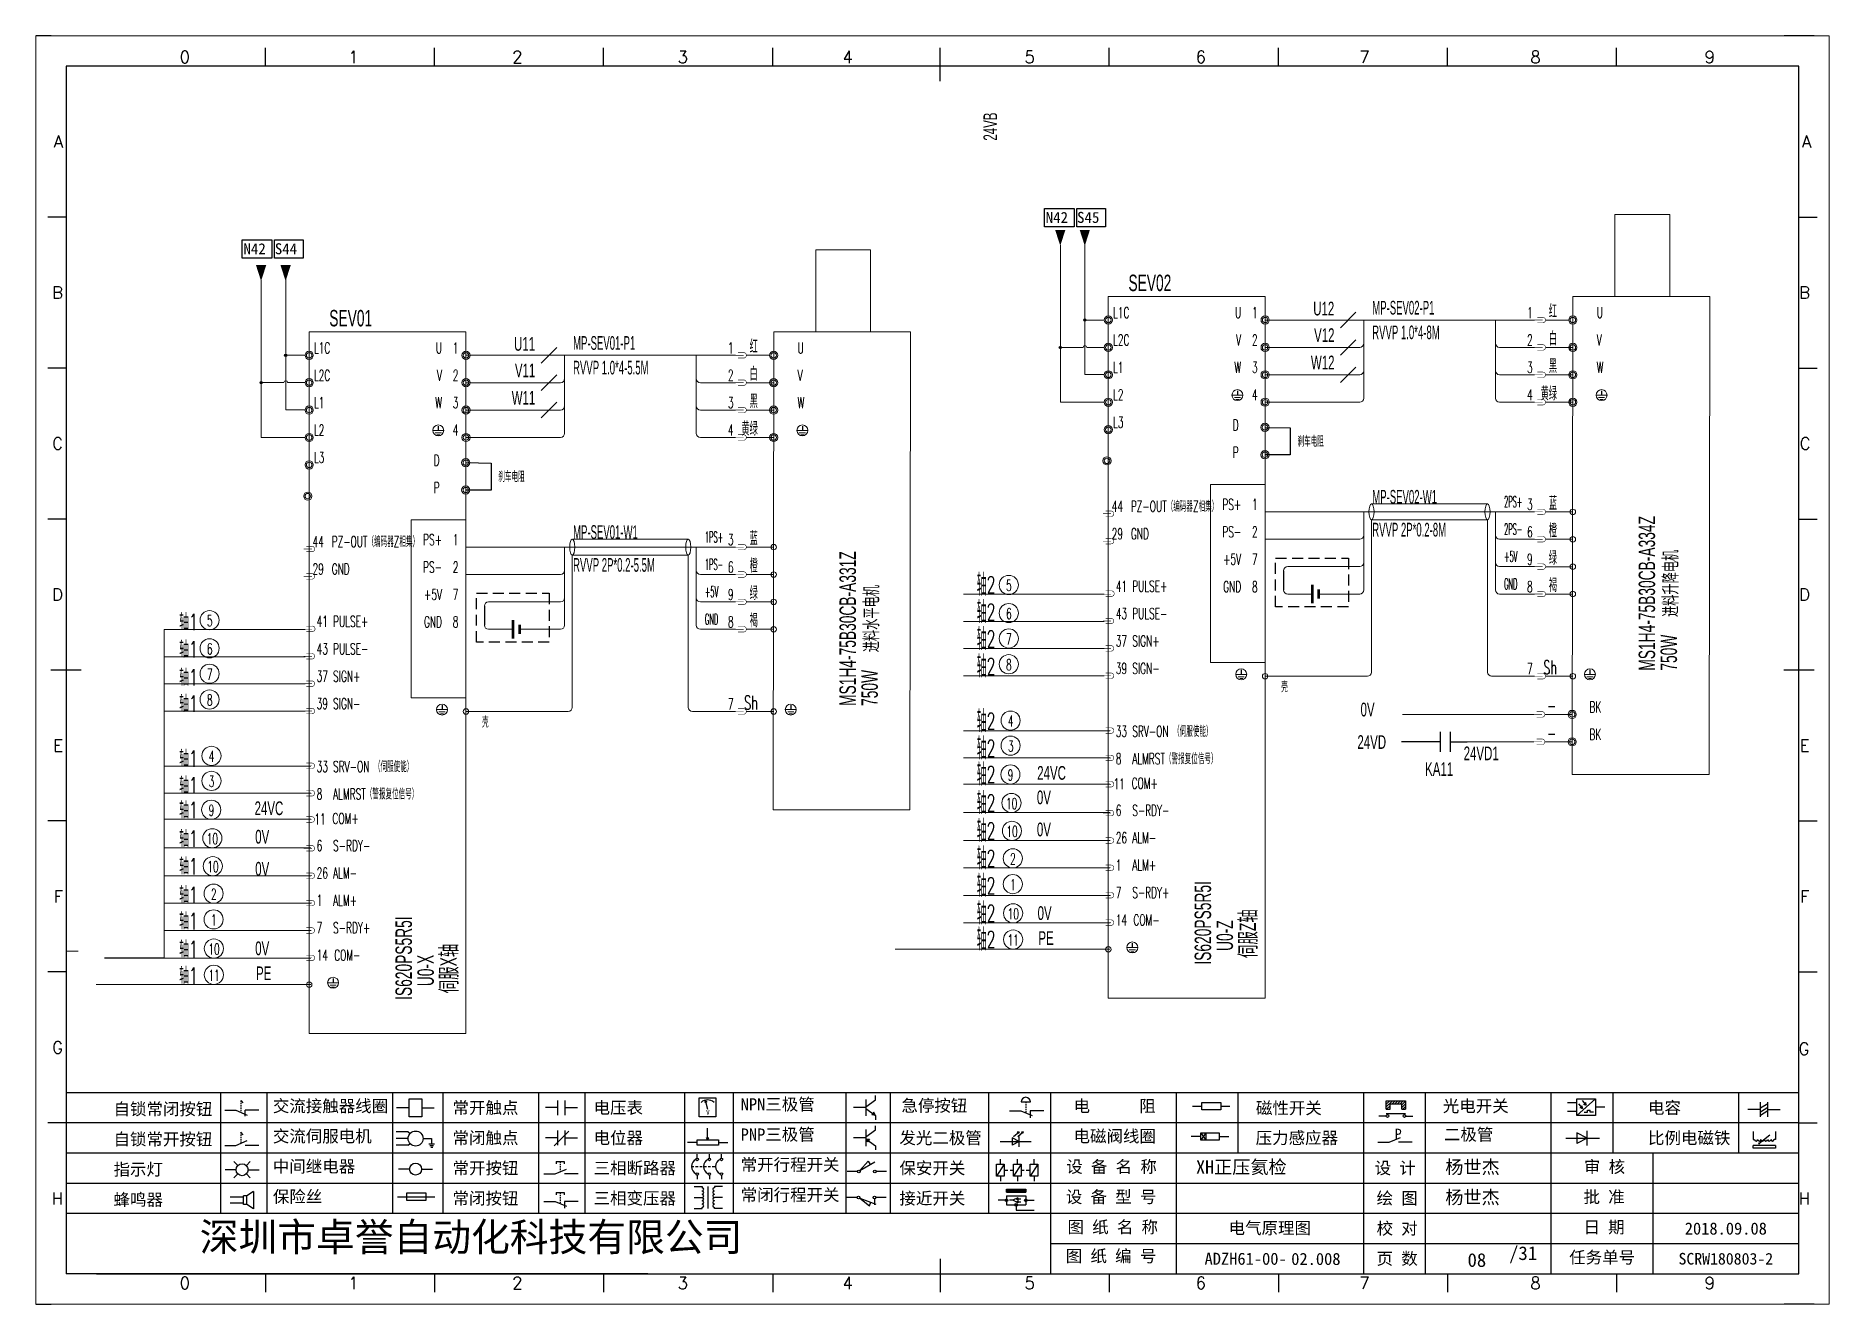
# Model space of a CAD drawing. Header units: millimetres. Extents: x 15130 to 37766, y 5931 to 11073.
# Drawn here: x 37438.9 to 37766.3, y 6262.1 to 6493.6 of the extents above; entities that cross this region are included whole.
import ezdxf
from ezdxf.enums import TextEntityAlignment as Align

# ---------------------------------------------------------------- set-up
doc = ezdxf.new("R2010")
doc.units = ezdxf.units.MM
doc.linetypes.add('DASHED', pattern=[0.75, 0.5, -0.25])
doc.layers.add('1', color=3, linetype='Continuous', lineweight=20)
doc.layers.add('Dimension', color=3, linetype='Continuous', lineweight=13)
for name, color, linetype in [('AE_BOR', 1, 'Continuous'), ('MISC', 2, 'Continuous'), ('SYMS', 7, 'Continuous')]:
    doc.layers.add(name, color=color, linetype=linetype)
doc.styles.get("Standard").update_dxf_attribs({"font": ''})
doc.styles.add('WD', font='romans.shx', dxfattribs={"bigfont": 'gbcbig.shx'})
doc.styles.add('样式 0', font='')
doc.styles.add('样式 8', font='arial.ttf')
doc.styles.add('汉字', font='')
doc.styles.get('Standard').set_extended_font_data('SimSun')
doc.styles.get('样式 0').set_extended_font_data('KaiTi_GB2312')
doc.styles.get('汉字').set_extended_font_data('新宋体')

msp = doc.modelspace()

# ---------------------------------------------------------------- texts
at = {"lineweight": 0, "style": 'WD', "width": 0.6}
for s, p in [('L1C', (37635.548, 6442.123)), ('1', (37711.144, 6442.131)), ('U', (37723.865, 6442.123)), ('L1C', (37489.623, 6435.686)), ('1', (37565.218, 6435.694)), ('U', (37577.94, 6435.686)), ('L2C', (37635.548, 6437.123)), ('2', (37711.144, 6437.131)), ('V', (37723.865, 6437.123)), ('L2C', (37489.623, 6430.686)), ('2', (37565.218, 6430.694)), ('V', (37577.94, 6430.686)), ('L1', (37635.548, 6432.119)), ('3', (37711.144, 6432.127)), ('W', (37723.865, 6432.119)), ('L2', (37635.548, 6427.119)), ('4', (37711.144, 6427.123)), ('L1', (37489.623, 6425.682)), ('3', (37565.218, 6425.69)), ('W', (37577.94, 6425.682)), ('L2', (37489.623, 6420.682)), ('4', (37565.218, 6420.686)), ('L3', (37635.548, 6422.115)), ('刹车电阻', (37669.229, 6418.627)), ('L3', (37489.623, 6415.678)), ('刹车电阻', (37523.303, 6412.19)), ('44', (37635.298, 6406.757)), ('PZ-OUT（编码器Z相集）', (37638.798, 6406.757)), ('3', (37711.144, 6407.111)), ('44', (37489.373, 6400.32)), ('PZ-OUT（编码器Z相集）', (37492.873, 6400.32)), ('3', (37565.218, 6400.674)), ('29', (37635.298, 6401.757)), ('GND', (37638.798, 6401.757)), ('6', (37711.144, 6402.107)), ('9', (37711.144, 6397.107)), ('29', (37489.373, 6395.32)), ('GND', (37492.873, 6395.32)), ('6', (37565.218, 6395.67)), ('9', (37565.218, 6390.67)), ('41', (37636.048, 6392.182)), ('PULSE+', (37639.048, 6392.182)), ('8', (37711.144, 6392.107)), ('43', (37636.048, 6387.182)), ('PULSE-', (37639.048, 6387.182)), ('41', (37490.123, 6385.745)), ('PULSE+', (37493.123, 6385.745)), ('8', (37565.218, 6385.67)), ('43', (37490.123, 6380.745)), ('PULSE-', (37493.123, 6380.745)), ('37', (37636.048, 6382.182)), ('SIGN+', (37639.048, 6382.182)), ('39', (37636.048, 6377.182)), ('SIGN-', (37639.048, 6377.182)), ('7', (37711.144, 6377.107)), ('37', (37490.123, 6375.745)), ('SIGN+', (37493.123, 6375.745)), ('39', (37490.123, 6370.745)), ('SIGN-', (37493.123, 6370.745)), ('7', (37565.218, 6370.67)), ('BK', (37722.513, 6370.123)), ('33', (37636.048, 6365.694)), ('SRV-ON （伺服使能）', (37639.048, 6365.694)), ('BK', (37722.513, 6365.119)), ('8', (37636.048, 6360.69)), ('ALMRST（警报复位信号） ', (37639.048, 6360.69)), ('33', (37490.123, 6359.257)), ('SRV-ON （伺服使能）', (37493.123, 6359.257)), ('8', (37490.123, 6354.253)), ('ALMRST（警报复位信号） ', (37493.123, 6354.253)), ('11', (37635.642, 6356.106)), ('COM+', (37638.937, 6356.215)), ('6', (37636.048, 6351.259)), ('S-RDY-', (37639.048, 6351.259)), ('11', (37489.717, 6349.669)), ('COM+', (37493.012, 6349.779)), ('6', (37490.123, 6344.822)), ('S-RDY-', (37493.123, 6344.822)), ('26', (37636.048, 6346.255)), ('ALM- ', (37639.048, 6346.255)), ('1', (37636.048, 6341.267)), ('ALM+', (37639.048, 6341.267)), ('26', (37490.123, 6339.818)), ('ALM- ', (37493.123, 6339.818)), ('1', (37490.123, 6334.83)), ('ALM+', (37493.123, 6334.83)), ('7', (37636.048, 6336.263)), ('S-RDY+', (37639.048, 6336.263)), ('14', (37636.048, 6331.263)), ('COM-', (37639.26, 6331.263)), ('7', (37490.123, 6329.826)), ('S-RDY+', (37493.123, 6329.826)), ('14', (37490.123, 6324.826)), ('COM-', (37493.335, 6324.826))]:
    msp.add_text(s, height=2, dxfattribs=at).set_placement(p)
for s, height, p in [('U', 2, (37658.94, 6442.123)), ('1', 2, (37661.94, 6442.131)), ('红', 2.5, (37716.609, 6442.123)), ('U', 2, (37513.015, 6435.686)), ('1', 2, (37516.015, 6435.694)), ('红', 2.5, (37570.684, 6435.686)), ('V', 2, (37658.94, 6437.123)), ('2', 2, (37661.94, 6437.131)), ('白', 2.5, (37716.609, 6437.123)), ('黑', 2.5, (37716.609, 6432.119)), ('V', 2, (37513.015, 6430.686)), ('2', 2, (37516.015, 6430.694)), ('白', 2.5, (37570.684, 6430.686)), ('W', 2, (37658.94, 6432.123)), ('3', 2, (37661.94, 6432.127)), ('黑', 2.5, (37570.684, 6425.682)), ('4', 2, (37661.94, 6427.123)), ('黄绿', 2.5, (37716.609, 6427.119)), ('W', 2, (37513.015, 6425.686)), ('3', 2, (37516.015, 6425.69)), ('4', 2, (37516.015, 6420.686)), ('黄绿', 2.5, (37570.684, 6420.682)), ('D', 2, (37658.499, 6421.616)), ('P', 2, (37658.499, 6416.616)), ('D', 2, (37512.574, 6415.179)), ('P', 2, (37512.574, 6410.179)), ('Sh', 2.5, (37716.609, 6377.103)), ('Sh', 2.5, (37570.684, 6370.666)), ('-', 2.5, (37716.492, 6370.123)), ('-', 2.5, (37716.492, 6365.123))]:
    msp.add_text(s, height=height, dxfattribs=at).set_placement(p, align=Align.RIGHT)
at = {"color": 6, "lineweight": 0, "style": 'WD', "width": 0.6}
for s, height, p in [('PS+', 2, (37658.94, 6407.107)), ('1', 2, (37661.94, 6407.107)), ('蓝', 2.5, (37716.609, 6407.103)), ('橙', 2.5, (37716.609, 6402.103)), ('PS+', 2, (37513.015, 6400.67)), ('1', 2, (37516.015, 6400.67)), ('蓝', 2.5, (37570.684, 6400.666)), ('PS-', 2, (37658.94, 6402.107)), ('2', 2, (37661.94, 6402.107)), ('橙', 2.5, (37570.684, 6395.666)), ('+5V', 2, (37658.94, 6397.107)), ('7', 2, (37661.94, 6397.107)), ('绿', 2.5, (37716.609, 6397.103)), ('PS-', 2, (37513.015, 6395.67)), ('2', 2, (37516.015, 6395.67)), ('+5V', 2, (37513.015, 6390.67)), ('7', 2, (37516.015, 6390.67)), ('绿', 2.5, (37570.684, 6390.666)), ('GND', 2, (37658.94, 6392.103)), ('8', 2, (37661.94, 6392.103)), ('褐', 2.5, (37716.609, 6392.103)), ('褐', 2.5, (37570.684, 6385.666)), ('GND', 2, (37513.015, 6385.666)), ('8', 2, (37516.015, 6385.666)), ('壳', 2, (37667.443, 6373.821)), ('壳', 2, (37521.518, 6367.384))]:
    msp.add_text(s, height=height, dxfattribs=at).set_placement(p, align=Align.RIGHT)
at = {"color": 6, "lineweight": 0, "style": 'WD', "width": 0.4}
for s, p in [('2PS+', (37706.942, 6407.603)), ('1PS+', (37561.016, 6401.166)), ('2PS-', (37706.942, 6402.603)), ('+5V', (37706.942, 6397.603)), ('1PS-', (37561.016, 6396.166)), ('+5V', (37561.016, 6391.166)), ('GND', (37706.942, 6392.603)), ('GND', (37561.016, 6386.166))]:
    msp.add_text(s, height=2, dxfattribs=at).set_placement(p)
at = {"lineweight": 0, "style": 'WD', "width": 0.6}
for s, height, p in [('轴', 4, (37611.546, 6393.651)), ('2', 3, (37613.269, 6393.482)), ('5', 2, (37616.526, 6393.317)), ('轴1', 3, (37466.704, 6386.823)), ('轴', 4, (37611.546, 6388.66)), ('2', 3, (37613.269, 6388.49)), ('6', 2, (37616.526, 6388.183)), ('5', 2, (37470.601, 6386.88)), ('轴', 4, (37611.546, 6383.743)), ('轴1', 3, (37466.704, 6381.811)), ('6', 2, (37470.601, 6381.746)), ('2', 3, (37613.269, 6383.573)), ('7', 2, (37616.526, 6383.545)), ('轴', 4, (37611.546, 6378.746)), ('2', 3, (37613.269, 6378.576)), ('8', 2, (37616.526, 6378.839)), ('轴1', 3, (37466.704, 6376.688)), ('7', 2, (37470.601, 6377.109)), ('轴1', 3, (37466.704, 6371.899)), ('8', 2, (37470.601, 6372.402)), ('轴', 4, (37611.546, 6368.726)), ('2', 3, (37613.269, 6368.556)), ('4', 2, (37616.861, 6368.552)), ('轴', 4, (37611.546, 6363.784)), ('轴1', 3, (37466.704, 6361.875)), ('4', 2, (37470.935, 6362.115)), ('2', 3, (37613.269, 6363.615)), ('3', 2, (37616.861, 6363.983)), ('轴', 4, (37611.546, 6359.005)), ('2', 3, (37613.269, 6358.835)), ('9', 2, (37616.825, 6358.717)), ('轴1', 3, (37466.704, 6356.975)), ('3', 2, (37470.935, 6357.546)), ('轴', 4, (37611.546, 6353.798)), ('轴1', 3, (37466.704, 6352.467)), ('9', 2, (37470.9, 6352.28)), ('2', 3, (37613.269, 6353.629)), ('10', 2, (37617.022, 6353.51)), ('轴', 4, (37611.546, 6348.702)), ('2', 3, (37613.269, 6348.532)), ('10', 2, (37617.107, 6348.414)), ('轴1', 3, (37466.704, 6347.232)), ('10', 2, (37471.097, 6347.074)), ('轴', 4, (37611.546, 6343.688)), ('轴1', 3, (37466.704, 6342.221)), ('10', 2, (37471.182, 6341.977)), ('2', 3, (37613.269, 6343.518)), ('2', 2, (37617.26, 6343.402)), ('轴', 4, (37611.546, 6338.68)), ('2', 3, (37613.269, 6338.511)), ('1', 2, (37617.26, 6338.696)), ('轴1', 3, (37466.704, 6336.986)), ('2', 2, (37471.335, 6336.965)), ('轴1', 3, (37466.704, 6332.197)), ('1', 2, (37471.335, 6332.259)), ('轴', 4, (37611.546, 6333.661)), ('2', 3, (37613.269, 6333.492)), ('10', 2, (37617.315, 6333.373)), ('轴', 4, (37611.546, 6328.873)), ('2', 3, (37613.269, 6328.704)), ('11', 2, (37617.315, 6328.585)), ('轴1', 3, (37466.704, 6327.074)), ('10', 2, (37471.39, 6326.936)), ('轴1', 3, (37466.704, 6322.246)), ('11', 2, (37471.39, 6322.149))]:
    msp.add_text(s, height=height, dxfattribs=at).set_placement(p, align=Align.MIDDLE)
at = {"color": 0, "lineweight": -2, "char_height": 2.205}
for s, insert, width, attachment_point in [('电气原理图', (37664.161, 6275.905), 34.2306, 5), ('02.008', (37668.076, 6271.479), 5.72397, 1)]:
    msp.add_mtext(s, dxfattribs=dict(at, insert=insert, width=width, attachment_point=attachment_point))
at = {"color": 0, "linetype": 'ByBlock', "lineweight": -2, "insert": (37701.976, 6270.155), "char_height": 2.5, "width": 5.1278, "attachment_point": 5}
msp.add_mtext('08', dxfattribs=at)
at = {"layer": 'Dimension', "lineweight": 0, "style": '样式 8', "width": 0.6}
for s, height, p in [('24VB', 2.5, (37614.373, 6474.525)), ('750W', 3, (37738.514, 6377.764)), ('750W', 3, (37592.589, 6371.327)), ('伺服Z轴', 3, (37661.639, 6325.309)), ('U0-Z', 3, (37657.442, 6326.602)), ('伺服X轴', 3, (37515.714, 6318.873)), ('U0-X', 3, (37511.517, 6320.165))]:
    msp.add_text(s, height=height, rotation=90, dxfattribs=at).set_placement(p)
for s, height, p in [('SEV02', 3, (37638.354, 6447.056)), ('SEV01', 3, (37492.429, 6440.619)), ('24VD', 2.5, (37680.163, 6363.482)), ('24VD1', 2.5, (37699.562, 6361.417)), ('24VC', 2.5, (37621.696, 6357.85)), ('KA11', 2.5, (37692.525, 6358.558)), ('0V', 2.5, (37621.641, 6353.379)), ('24VC', 2.5, (37478.791, 6351.396)), ('0V', 2.5, (37621.641, 6347.523)), ('0V', 2.5, (37478.906, 6346.199)), ('0V', 2.5, (37478.906, 6340.343)), ('0V', 2.5, (37621.766, 6332.258)), ('PE', 2.5, (37621.909, 6327.698)), ('0V', 2.5, (37478.906, 6325.824)), ('PE', 2.5, (37479.049, 6321.265))]:
    msp.add_text(s, height=height, dxfattribs=at).set_placement(p)
for s, p in [('U12', (37675.936, 6442.612)), ('U11', (37530.011, 6436.175)), ('V12', (37675.978, 6437.773)), ('W12', (37675.978, 6432.773)), ('V11', (37530.052, 6431.336)), ('W11', (37530.052, 6426.336))]:
    msp.add_text(s, height=2.5, dxfattribs=at).set_placement(p, align=Align.RIGHT)
at = {"layer": 'Dimension', "color": 3, "lineweight": 0, "style": '样式 8'}
for s, width, p in [('MP-SEV02-P1', 0.5, (37682.868, 6442.773)), ('MP-SEV01-P1', 0.5, (37536.943, 6436.336)), ('MP-SEV02-W1', 0.5, (37682.868, 6408.257)), ('MP-SEV01-W1', 0.5, (37536.943, 6401.82)), ('0V', 0.6, (37680.736, 6369.418))]:
    msp.add_text(s, height=2.5, dxfattribs=dict(at, width=width)).set_placement(p)
at = {"layer": 'Dimension', "color": 1, "lineweight": 0, "style": '样式 8', "width": 0.5}
for s, p in [('RVVP 1.0*4-8M', (37682.868, 6440.773)), ('RVVP 1.0*4-5.5M', (37536.943, 6434.336)), ('RVVP 2P*0.2-8M', (37682.868, 6404.757)), ('RVVP 2P*0.2-5.5M', (37536.943, 6398.32))]:
    msp.add_text(s, height=2.5, dxfattribs=at).set_placement(p, align=Align.TOP_LEFT)
at = {"layer": 'Dimension', "color": 6, "lineweight": 0, "style": '样式 8', "width": 0.6}
for s, p in [('MS1H4-75B30CB-A334Z', (37734.514, 6377.764)), ('MS1H4-75B30CB-A331Z', (37588.589, 6371.327)), ('IS620PS5R5I', (37653.442, 6324.102)), ('IS620PS5R5I', (37507.517, 6317.665))]:
    msp.add_text(s, height=3, rotation=90, dxfattribs=at).set_placement(p)
at = {"layer": 'Dimension', "color": 3, "lineweight": 0, "style": '样式 8', "width": 0.6}
for s, p in [('进料升降电机', (37738.549, 6387.564)), ('进料水平电机', (37592.624, 6381.127))]:
    msp.add_text(s, height=2.5, rotation=90, dxfattribs=at).set_placement(p)
at = {"layer": 'MISC', "color": 3, "char_height": 2, "width": 5.01683, "attachment_point": 1, "style": '样式 0'}
for s, insert in [('N42', (37623.244, 6461.511)), ('S45', (37628.969, 6461.511)), ('N42', (37476.759, 6455.787)), ('S44', (37482.484, 6455.787))]:
    msp.add_mtext(s, dxfattribs=dict(at, insert=insert))

# ---------------------------------------------------------------- blocks, each defined once
blk = doc.blocks.new('磁性开关')
at = {"linetype": 'ByBlock'}
h = blk.add_hatch(dxfattribs=at)
h.set_pattern_fill('ANSI31', color=256, scale=0.1, style=0)
h.paths.add_polyline_path([(-1910.88, -776.69), (-1910.88, -775.29), (-1907.69, -775.29), (-1907.69, -776.69), (-1908.31, -776.69), (-1908.31, -775.79), (-1910.25, -775.79), (-1910.25, -776.69)])
for p, q in [((-1910.91, -777.81), (-1912.09, -777.81)), ((-1910.88, -776.69), (-1910.88, -775.29)), ((-1910.88, -775.29), (-1907.69, -775.29)), ((-1910.88, -776.69), (-1910.25, -776.69)), ((-1910.88, -777.39), (-1907.69, -777.39)), ((-1910.25, -776.69), (-1910.25, -775.79)), ((-1910.25, -775.79), (-1908.31, -775.79)), ((-1908.31, -776.69), (-1908.31, -775.79)), ((-1908.31, -776.69), (-1907.69, -776.69)), ((-1907.69, -775.29), (-1907.69, -776.69)), ((-1907.66, -777.81), (-1906.48, -777.81))]:
    blk.add_line(p, q, dxfattribs=at)
for centre in [(-1910.68, -777.81), (-1907.88, -777.81)]:
    blk.add_circle(centre, 0.225, dxfattribs=at)
blk = doc.blocks.new('*U8')
at = {"linetype": 'ByBlock'}
for p, q in [((-1909.23, -780.45), (-1909.23, -780.67)), ((-1909.23, -780.45), (-1908.92, -780.84)), ((-1909.23, -780.84), (-1909.23, -781.05)), ((-1911.92, -782.07), (-1910.06, -782.07)), ((-1910.06, -782.07), (-1908.18, -782.88)), ((-1909.23, -781.23), (-1909.23, -781.44)), ((-1909.23, -781.61), (-1909.23, -781.83)), ((-1909.23, -782), (-1909.23, -782.21)), ((-1909.23, -782.38), (-1909.23, -782.43)), ((-1908.52, -783.07), (-1908.52, -782.07)), ((-1906.25, -782.07), (-1908.52, -782.07))]:
    blk.add_line(p, q, dxfattribs=at)
blk = doc.blocks.new('*U11')
at = {"linetype": 'ByBlock'}
for p, q in [((-1911.92, -792.89), (-1910.06, -792.89)), ((-1910.06, -792.89), (-1908.18, -792.08)), ((-1908.88, -791.17), (-1909.23, -790.71)), ((-1909.23, -790.71), (-1909.23, -790.92)), ((-1909.23, -791.09), (-1909.23, -791.31)), ((-1909.23, -791.48), (-1909.23, -791.69)), ((-1909.23, -791.86), (-1909.23, -792.08)), ((-1909.23, -792.25), (-1909.23, -792.47)), ((-1906.25, -792.89), (-1908.52, -792.89))]:
    blk.add_line(p, q, dxfattribs=at)
blk = doc.blocks.new('蜂鸣器')
at = {"linetype": 'ByBlock'}
for p, q in [((-1907.17, -795.53), (-1908.25, -796.26)), ((-1907.17, -795.53), (-1907.17, -798.41)), ((-1908.8, -796.48), (-1911.01, -796.48)), ((-1908.8, -797.46), (-1911.01, -797.46)), ((-1908.25, -796.26), (-1908.8, -796.26)), ((-1908.8, -797.68), (-1908.8, -796.26)), ((-1908.25, -797.68), (-1908.8, -797.68)), ((-1908.25, -797.68), (-1908.25, -796.26)), ((-1907.17, -798.41), (-1908.25, -797.68))]:
    blk.add_line(p, q, dxfattribs=at)
blk = doc.blocks.new('指示灯')
at = {"linetype": 'ByBlock'}
for p, q in [((-1854.25, -776.92), (-1856.06, -776.92)), ((-1854.62, -775.59), (-1853.97, -776.23)), ((-1854.62, -778.25), (-1853.97, -777.61)), ((-1851.9, -775.59), (-1852.54, -776.23)), ((-1851.9, -778.25), (-1852.54, -777.61)), ((-1852.26, -776.92), (-1850.45, -776.92))]:
    blk.add_line(p, q, dxfattribs=at)
blk.add_circle((-1853.26, -776.92), 0.992, dxfattribs=at)
blk = doc.blocks.new('光电开关')
at = {"linetype": 'ByBlock'}
h = blk.add_hatch(dxfattribs=at)
h.set_pattern_fill('ANSI31', color=256, scale=0.01, style=0)
h.set_pattern_definition([(45, (0.172267, 0), (-0.0224506403, 0.0224506403), [])])
h.paths.add_polyline_path([(-1882.44, -776.34), (-1882.5, -775.91), (-1882.68, -776.07)])
h.paths.add_polyline_path([(-1882.86, -776.23), (-1882.44, -776.34), (-1882.68, -776.07)])
h.paths.add_polyline_path([(-1883.05, -776.88), (-1883.11, -776.45), (-1883.29, -776.61)])
h.paths.add_polyline_path([(-1883.47, -776.77), (-1883.05, -776.88), (-1883.29, -776.61)])
for p, q in [((-1884.01, -775.96), (-1885.56, -775.96)), ((-1884.01, -777.39), (-1885.56, -777.39)), ((-1880.91, -775.3), (-1884.01, -778.05)), ((-1883.75, -776.09), (-1883.05, -776.88)), ((-1883.11, -776.45), (-1883.47, -776.77)), ((-1883.05, -776.88), (-1883.47, -776.77)), ((-1883.14, -775.55), (-1882.44, -776.34)), ((-1883.05, -776.88), (-1883.11, -776.45)), ((-1882.5, -775.91), (-1882.86, -776.23)), ((-1882.44, -776.34), (-1882.86, -776.23)), ((-1882.78, -777.47), (-1882.23, -777.47)), ((-1882.44, -776.34), (-1882.5, -775.91)), ((-1882.23, -777.47), (-1882.23, -777.14)), ((-1882.23, -777.14), (-1881.78, -777.14)), ((-1881.78, -777.47), (-1881.78, -777.14)), ((-1881.23, -777.47), (-1881.78, -777.47)), ((-1879.37, -776.67), (-1880.91, -776.67))]:
    blk.add_line(p, q, dxfattribs=at)
blk.add_lwpolyline([(-1884.01, -775.3), (-1880.91, -775.3), (-1880.91, -778.05), (-1884.01, -778.05)], close=True, dxfattribs=at)
blk = doc.blocks.new('交流接触器线圈')
at = {"linetype": 'ByBlock'}
for p, q in [((-1880.82, -781.77), (-1882.87, -781.77)), ((-1878.72, -781.77), (-1876.67, -781.77))]:
    blk.add_line(p, q, dxfattribs=at)
blk.add_lwpolyline([(-1880.82, -780.28), (-1878.72, -780.28), (-1878.72, -783.26), (-1880.82, -783.26)], close=True, dxfattribs=at)
blk = doc.blocks.new('交流伺服电机')
at = {"linetype": 'ByBlock'}
for p, q in [((-1880.97, -785.75), (-1882.94, -785.75)), ((-1880.97, -786.85), (-1882.94, -786.85)), ((-1880.97, -785.75), (-1880.65, -786.03)), ((-1878.49, -786.85), (-1877.07, -786.85)), ((-1877.07, -786.85), (-1877.07, -787.72)), ((-1880.97, -787.94), (-1882.94, -787.94)), ((-1880.97, -787.94), (-1880.65, -787.67)), ((-1877.54, -787.72), (-1876.59, -787.72)), ((-1877.38, -788.01), (-1876.75, -788.01)), ((-1877.23, -788.29), (-1876.9, -788.29))]:
    blk.add_line(p, q, dxfattribs=at)
blk.add_circle((-1879.73, -786.85), 1.24, dxfattribs=at)
blk = doc.blocks.new('中间继电器')
at = {"linetype": 'ByBlock'}
for p, q in [((-1880.72, -791.92), (-1882.54, -791.92)), ((-1878.74, -791.92), (-1876.92, -791.92))]:
    blk.add_line(p, q, dxfattribs=at)
blk.add_circle((-1879.73, -791.92), 0.992, dxfattribs=at)
blk = doc.blocks.new('保险丝')
at = {"linetype": 'ByBlock'}
blk.add_line((-1882.72, -796.49), (-1876.55, -796.49), dxfattribs=at)
blk.add_lwpolyline([(-1881.2, -795.86), (-1878.06, -795.86), (-1878.06, -797.12), (-1881.2, -797.12)], close=True, dxfattribs=at)
blk = doc.blocks.new('常开按钮')
at = {"linetype": 'ByBlock'}
for p, q in [((-1910.06, -787.73), (-1908.18, -786.93)), ((-1909.9, -785.68), (-1908.56, -785.68)), ((-1909.9, -785.68), (-1909.9, -786.07)), ((-1909.23, -785.68), (-1909.23, -785.89)), ((-1909.23, -786.06), (-1909.23, -786.28)), ((-1909.23, -786.45), (-1909.23, -786.67)), ((-1909.23, -786.84), (-1909.23, -787.05)), ((-1908.56, -785.68), (-1908.56, -786.07)), ((-1911.92, -787.73), (-1910.06, -787.73)), ((-1909.23, -787.22), (-1909.23, -787.38)), ((-1906.25, -787.73), (-1908.52, -787.73))]:
    blk.add_line(p, q, dxfattribs=at)
blk = doc.blocks.new('常开触点')
at = {"linetype": 'ByBlock'}
for p, q in [((-1853.82, -782.99), (-1853.82, -780.56)), ((-1852.6, -782.99), (-1852.6, -780.56)), ((-1853.82, -781.77), (-1855.88, -781.77)), ((-1852.6, -781.77), (-1850.55, -781.77))]:
    blk.add_line(p, q, dxfattribs=at)
blk = doc.blocks.new('常闭触点')
at = {"linetype": 'ByBlock'}
for p, q in [((-1853.82, -786.77), (-1855.88, -786.77)), ((-1852.01, -785.66), (-1854.43, -788.1)), ((-1853.82, -787.99), (-1853.82, -785.56)), ((-1852.6, -787.99), (-1852.6, -785.56)), ((-1852.6, -786.77), (-1850.55, -786.77))]:
    blk.add_line(p, q, dxfattribs=at)
blk = doc.blocks.new('常闭按钮')
at = {"linetype": 'ByBlock'}
for p, q in [((-1856.13, -792.28), (-1854.28, -792.28)), ((-1854.28, -792.28), (-1852.4, -793.09)), ((-1854.11, -790.83), (-1852.77, -790.83)), ((-1854.11, -790.83), (-1854.11, -791.22)), ((-1853.44, -790.83), (-1853.44, -791.04)), ((-1853.44, -791.21), (-1853.44, -791.43)), ((-1853.44, -791.6), (-1853.44, -791.82)), ((-1853.44, -791.99), (-1853.44, -792.2)), ((-1853.44, -792.37), (-1853.44, -792.53)), ((-1852.77, -790.83), (-1852.77, -791.22)), ((-1850.47, -792.28), (-1852.73, -792.28)), ((-1852.73, -792.28), (-1852.73, -793.43))]:
    blk.add_line(p, q, dxfattribs=at)
blk = doc.blocks.new('电磁阀线圈')
at = {"linetype": 'ByBlock'}
for p, q in [((-1854.61, -795.92), (-1853.75, -797.16)), ((-1853.75, -795.92), (-1854.61, -797.16)), ((-1853.75, -795.92), (-1853.75, -797.16)), ((-1854.61, -796.54), (-1856.17, -796.54)), ((-1851.53, -796.54), (-1849.97, -796.54))]:
    blk.add_line(p, q, dxfattribs=at)
blk.add_lwpolyline([(-1854.61, -795.92), (-1851.53, -795.92), (-1851.53, -797.16), (-1854.61, -797.16)], close=True, dxfattribs=at)
blk = doc.blocks.new('电压表')
at = {"linetype": 'ByBlock'}
for p, q in [((-1814.84, -780.75), (-1814.91, -781.13)), ((-1814.6, -781.05), (-1814.91, -781.13)), ((-1814.84, -780.75), (-1814.46, -782.26)), ((-1814.84, -780.75), (-1814.6, -781.05))]:
    blk.add_line(p, q, dxfattribs=at)
blk.add_lwpolyline([(-1815.84, -780.34), (-1813.07, -780.34), (-1813.07, -783.49), (-1815.84, -783.49)], close=True, dxfattribs=at)
blk.add_arc((-1814.46, -782.26), 1.56, 46.8313, 133.1687, dxfattribs=at)
at = {"linetype": 'ByBlock', "insert": (-1814.7, -782.39), "char_height": 0.75, "width": 0.6768, "attachment_point": 1}
blk.add_mtext('V', dxfattribs=at)
blk = doc.blocks.new('电位器')
at = {"linetype": 'ByBlock'}
for p, q in [((-1814.45, -787.3), (-1814.62, -786.96)), ((-1814.62, -786.96), (-1814.27, -786.96)), ((-1814.45, -787.3), (-1814.45, -785.39)), ((-1814.45, -787.3), (-1814.27, -786.96)), ((-1816.21, -787.75), (-1817.79, -787.75)), ((-1812.68, -787.75), (-1811.1, -787.75))]:
    blk.add_line(p, q, dxfattribs=at)
blk.add_lwpolyline([(-1816.21, -787.3), (-1812.68, -787.3), (-1812.68, -788.2), (-1816.21, -788.2)], close=True, dxfattribs=at)
blk = doc.blocks.new('三相断路器')
at = {"linetype": 'ByBlock'}
for p, q in [((-1816.17, -790.33), (-1816.17, -789.7)), ((-1814.17, -790.33), (-1814.17, -789.7)), ((-1812.18, -790.33), (-1812.18, -789.7)), ((-1817.14, -791.74), (-1816.72, -791.74)), ((-1816.45, -791.74), (-1816.03, -791.74)), ((-1815.76, -791.74), (-1815.34, -791.74)), ((-1815.07, -791.74), (-1814.65, -791.74)), ((-1814.38, -791.74), (-1813.96, -791.74)), ((-1813.69, -791.74), (-1813.27, -791.74)), ((-1816.17, -793.19), (-1816.17, -793.83)), ((-1814.17, -793.19), (-1814.17, -793.83)), ((-1812.18, -793.19), (-1812.18, -793.83))]:
    blk.add_line(p, q, dxfattribs=at)
for centre in [(-1816.17, -790.55), (-1816.17, -792.98), (-1814.17, -790.55), (-1814.17, -792.98), (-1812.18, -790.55), (-1812.18, -792.98)]:
    blk.add_circle(centre, 0.219, dxfattribs=at)
for centre in [(-1815.81, -791.74), (-1813.82, -791.74), (-1811.83, -791.74)]:
    blk.add_arc(centre, 1.32, 115.5791, 244.4209, dxfattribs=at)
blk = doc.blocks.new('三相变压器')
at = {"linetype": 'ByBlock'}
for p, q in [((-1816.69, -795.03), (-1815.37, -795.03)), ((-1815.37, -795.03), (-1815.37, -795.24)), ((-1814.34, -798.7), (-1814.34, -795.04)), ((-1812, -795.03), (-1813.32, -795.03)), ((-1813.32, -795.03), (-1813.32, -795.24)), ((-1816.69, -796.87), (-1815.37, -796.87)), ((-1816.69, -798.71), (-1815.37, -798.71)), ((-1815.37, -798.71), (-1815.37, -798.5)), ((-1812, -796.87), (-1813.32, -796.87)), ((-1813.32, -798.71), (-1813.32, -798.5)), ((-1812, -798.71), (-1813.32, -798.71))]:
    blk.add_line(p, q, dxfattribs=at)
for centre, start, end in [((-1815.37, -795.51), 270, 90), ((-1815.37, -796.06), 270, 90), ((-1813.32, -795.51), 90, 270), ((-1813.32, -796.06), 90, 270), ((-1815.37, -796.6), 270, 90), ((-1815.37, -797.14), 270, 90), ((-1815.37, -797.68), 270, 90), ((-1815.37, -798.23), 270, 90), ((-1813.32, -796.6), 90, 270), ((-1813.32, -797.14), 90, 270), ((-1813.32, -797.68), 90, 270), ((-1813.32, -798.23), 90, 270)]:
    blk.add_arc(centre, 0.271, start, end, dxfattribs=at)
blk = doc.blocks.new('压力感应器')
at = {"linetype": 'ByBlock'}
for p, q in [((-1817.44, -777.73), (-1815.59, -777.73)), ((-1815.59, -777.73), (-1813.71, -776.93)), ((-1811.78, -777.73), (-1814.05, -777.73))]:
    blk.add_line(p, q, dxfattribs=at)
at = {"linetype": 'ByBlock', "insert": (-1814.65, -775.48), "char_height": 1.68, "width": 1.2242, "attachment_point": 1}
blk.add_mtext('{\\fNSimSun|b0|i0|c134|p49;P}', dxfattribs=at)
blk = doc.blocks.new('二极管')
at = {"linetype": 'ByBlock'}
for p, q in [((-1787.52, -776.77), (-1781.92, -776.77)), ((-1783.97, -776.77), (-1785.69, -775.9)), ((-1785.69, -775.9), (-1785.69, -777.65)), ((-1783.97, -776.77), (-1785.69, -777.65)), ((-1783.97, -777.99), (-1783.97, -775.56))]:
    blk.add_line(p, q, dxfattribs=at)
blk = doc.blocks.new('NPN三极管')
at = {"linetype": 'ByBlock'}
for p, q in [((-1785.73, -780.61), (-1785.73, -783.32)), ((-1785.73, -781.82), (-1784.15, -780.66)), ((-1784.15, -780.66), (-1784.15, -779.98)), ((-1785.73, -781.97), (-1787.81, -781.97)), ((-1785.73, -782.11), (-1784.15, -783.27)), ((-1784.41, -782.73), (-1784.74, -783.18)), ((-1784.15, -783.27), (-1784.74, -783.18)), ((-1784.15, -783.27), (-1784.41, -782.73)), ((-1784.15, -783.27), (-1784.15, -783.96))]:
    blk.add_line(p, q, dxfattribs=at)
blk = doc.blocks.new('PNP三极管')
at = {"linetype": 'ByBlock'}
for p, q in [((-1784.9, -786.74), (-1786.98, -786.74)), ((-1784.9, -785.38), (-1784.9, -788.09)), ((-1784.9, -786.59), (-1783.32, -785.43)), ((-1784.9, -786.88), (-1783.32, -788.04)), ((-1784.9, -786.88), (-1784.31, -786.97)), ((-1784.9, -786.88), (-1784.64, -787.42)), ((-1784.31, -786.97), (-1784.64, -787.42)), ((-1783.32, -785.43), (-1783.32, -784.75)), ((-1783.32, -788.04), (-1783.32, -788.73))]:
    blk.add_line(p, q, dxfattribs=at)
blk = doc.blocks.new('常开行程开关')
at = {"linetype": 'ByBlock'}
for p, q in [((-1786.29, -792.3), (-1788.01, -792.3)), ((-1785.89, -792.17), (-1784.52, -790.62)), ((-1785.89, -792.17), (-1783.43, -790.72)), ((-1784.52, -790.62), (-1784.19, -791.17)), ((-1781.48, -792.3), (-1783.21, -792.3))]:
    blk.add_line(p, q, dxfattribs=at)
for centre in [(-1786.07, -792.3), (-1783.42, -792.3)]:
    blk.add_circle(centre, 0.219, dxfattribs=at)
blk = doc.blocks.new('常闭行程开关')
at = {"linetype": 'ByBlock'}
for p, q in [((-1786.34, -796.62), (-1788.07, -796.62)), ((-1785.93, -796.72), (-1783.25, -797.7)), ((-1785.93, -796.72), (-1784.3, -798)), ((-1784.3, -798), (-1784.08, -797.4)), ((-1783.48, -796.84), (-1783.48, -797.85)), ((-1781.54, -796.62), (-1783.26, -796.62))]:
    blk.add_line(p, q, dxfattribs=at)
for centre in [(-1786.12, -796.62), (-1783.48, -796.62)]:
    blk.add_circle(centre, 0.219, dxfattribs=at)
blk = doc.blocks.new('电容')
at = {"linetype": 'ByBlock'}
for p, q in [((-1756.08, -782.99), (-1756.08, -780.56)), ((-1754.86, -780.79), (-1756.08, -781.55)), ((-1754.86, -782.99), (-1754.86, -780.56)), ((-1756.08, -781.77), (-1758.13, -781.77)), ((-1754.86, -781.44), (-1756.08, -782.2)), ((-1754.86, -781.99), (-1756.08, -782.75)), ((-1754.86, -781.77), (-1752.81, -781.77))]:
    blk.add_line(p, q, dxfattribs=at)
blk = doc.blocks.new('发光二极管')
at = {"linetype": 'ByBlock'}
for p, q in [((-1758.01, -786.77), (-1752.89, -786.77)), ((-1754.84, -786.77), (-1756.04, -786.16)), ((-1756.04, -786.16), (-1756.04, -787.39)), ((-1754.84, -786.77), (-1756.04, -787.39)), ((-1755.78, -785.92), (-1754.89, -785.14)), ((-1754.89, -785.14), (-1755.2, -785.22)), ((-1755.2, -785.22), (-1755.01, -785.43)), ((-1755.08, -785.92), (-1754.18, -785.14)), ((-1754.89, -785.14), (-1755.01, -785.43)), ((-1754.84, -787.63), (-1754.84, -785.92)), ((-1754.18, -785.14), (-1754.49, -785.22)), ((-1754.49, -785.22), (-1754.31, -785.43)), ((-1754.18, -785.14), (-1754.31, -785.43))]:
    blk.add_line(p, q, dxfattribs=at)
blk = doc.blocks.new('比例电磁阀')
at = {"linetype": 'ByBlock'}
for p, q in [((-1757.26, -775.38), (-1757.26, -776.71)), ((-1757.26, -776.71), (-1757.05, -776.71)), ((-1753.6, -777.73), (-1757.25, -777.73)), ((-1757.25, -778.13), (-1757.25, -777.73)), ((-1753.6, -778.13), (-1757.25, -778.13)), ((-1754.5, -775.98), (-1756.35, -777.44)), ((-1756.35, -777.44), (-1756.25, -777.25)), ((-1756.35, -777.44), (-1756.15, -777.38)), ((-1756.15, -777.38), (-1756.25, -777.25)), ((-1753.58, -776.71), (-1753.8, -776.71)), ((-1753.6, -777.73), (-1753.6, -778.13)), ((-1753.58, -775.38), (-1753.58, -776.71))]:
    blk.add_line(p, q, dxfattribs=at)
for centre in [(-1756.78, -776.71), (-1756.24, -776.71), (-1755.7, -776.71), (-1755.15, -776.71), (-1754.61, -776.71), (-1754.07, -776.71)]:
    blk.add_arc(centre, 0.271, 180, 0, dxfattribs=at)
blk = doc.blocks.new('保安开关')
at = {"linetype": 'ByBlock'}
for p, q in [((-1757.96, -790.79), (-1757.96, -789.97)), ((-1755.17, -790.79), (-1755.17, -789.97)), ((-1752.39, -790.79), (-1752.39, -789.97)), ((-1757.33, -790.79), (-1758.6, -792.81)), ((-1757.96, -792.81), (-1757.96, -793.62)), ((-1757.33, -791.8), (-1756.72, -791.8)), ((-1756.35, -791.8), (-1755.89, -791.8)), ((-1754.54, -790.79), (-1755.81, -792.81)), ((-1755.17, -792.81), (-1755.17, -793.62)), ((-1754.52, -791.8), (-1754.06, -791.8)), ((-1753.69, -791.8), (-1753.08, -791.8)), ((-1751.75, -790.79), (-1753.02, -792.81)), ((-1752.39, -792.81), (-1752.39, -793.62))]:
    blk.add_line(p, q, dxfattribs=at)
for points in [[(-1758.6, -790.79), (-1757.33, -790.79), (-1757.33, -792.81), (-1758.6, -792.81)], [(-1755.81, -790.79), (-1754.54, -790.79), (-1754.54, -792.81), (-1755.81, -792.81)], [(-1753.02, -790.79), (-1751.75, -790.79), (-1751.75, -792.81), (-1753.02, -792.81)]]:
    blk.add_lwpolyline(points, close=True, dxfattribs=at)
blk = doc.blocks.new('接近开关')
at = {"linetype": 'ByBlock'}
h = blk.add_hatch(dxfattribs=at)
h.set_pattern_fill('ANSI31', color=256, scale=0.01, style=0)
h.set_pattern_definition([(45, (-89.131516, -30.795668), (-0.0224506403, 0.0224506403), [])])
h.paths.add_polyline_path([(-1516.96, -1123.35), (-1516.96, -1122.85), (-1513.76, -1122.85), (-1513.76, -1123.35)])
for p, q in [((-1517.18, -1124.71), (-1518.36, -1124.71)), ((-1516.96, -1123.35), (-1516.96, -1122.85)), ((-1516.96, -1122.85), (-1513.76, -1122.85)), ((-1516.96, -1123.35), (-1513.76, -1123.35)), ((-1516.96, -1123.95), (-1513.76, -1123.95)), ((-1516.96, -1123.95), (-1516.96, -1125.47)), ((-1516.96, -1125.47), (-1513.76, -1125.47)), ((-1515.91, -1124.71), (-1516.45, -1124.71)), ((-1515.11, -1124.31), (-1515.91, -1124.71)), ((-1515.11, -1125.11), (-1515.91, -1124.71)), ((-1515.33, -1124.53), (-1515.17, -1124.53)), ((-1515.33, -1124.88), (-1515.17, -1124.88)), ((-1515.25, -1124.45), (-1515.25, -1124.61)), ((-1515.11, -1124.31), (-1515.11, -1125.11)), ((-1515.11, -1124.48), (-1514.58, -1124.48)), ((-1515.11, -1124.94), (-1514.58, -1124.94)), ((-1513.76, -1122.85), (-1513.76, -1123.35)), ((-1513.76, -1123.95), (-1513.76, -1125.47)), ((-1513.54, -1124.71), (-1512.36, -1124.71)), ((-1515.36, -1125.69), (-1515.36, -1126.36)), ((-1515.36, -1126.36), (-1512.36, -1126.36))]:
    blk.add_line(p, q, dxfattribs=at)
for centre in [(-1516.96, -1124.71), (-1515.36, -1125.47), (-1513.76, -1124.71)]:
    blk.add_circle(centre, 0.225, dxfattribs=at)
blk = doc.blocks.new('电阻')
at = {"linetype": 'ByBlock'}
for p, q in [((-3.09, 0), (-1.57, 0)), ((1.57, 0), (3.09, 0))]:
    blk.add_line(p, q, dxfattribs=at)
blk.add_lwpolyline([(-1.57, 0.63), (1.57, 0.63), (1.57, -0.63), (-1.57, -0.63)], close=True, dxfattribs=at)
blk = doc.blocks.new('急停按钮')
at = {"linetype": 'ByBlock'}
for p, q in [((-1.86, 0), (0, 0)), ((0, 0), (1.88, -0.81)), ((0.06, 1.45), (1.61, 1.45)), ((0.83, 1.45), (0.83, 1.24)), ((0.83, 1.07), (0.83, 0.85)), ((0.83, 0.68), (0.83, 0.47)), ((0.83, 0.29), (0.83, 0.08)), ((3.81, 0), (1.54, 0)), ((1.54, 0), (1.54, -1.15)), ((0.83, -0.09), (0.83, -0.24))]:
    blk.add_line(p, q, dxfattribs=at)
blk.add_arc((0.83, 1.45), 0.774, 0, 180)
blk = doc.blocks.new('电控横A4')
for p, q in [((292, -5), (5, -5)), ((5, -5), (5, -205)), ((292, -205), (292, -5)), ((10.03, -205), (289.53, -205)), ((130.8, -205), (190.75, -205)), ((190.75, -205), (259.54, -205))]:
    blk.add_line(p, q)
at = {"lineweight": 9, "ltscale": 0.1}
for p, q in [((5, -151.57), (7, -151.57)), ((101.34, -205), (130.8, -205)), ((129.44, -205), (129.44, -205)), ((129.44, -205), (129.44, -205)), ((129.44, -205), (129.44, -205)), ((129.44, -205), (129.44, -205))]:
    blk.add_line(p, q, dxfattribs=at)
at = {"linetype": 'ByBlock'}
for p, q in [((292, -175), (5, -175)), ((292, -180), (5, -180)), ((292, -185), (5, -185)), ((292, -190), (5, -190)), ((292, -195), (5, -195)), ((292, -200), (168.03, -200))]:
    blk.add_line(p, q, dxfattribs=at)
at = {"color": 0, "lineweight": -2}
for p, q in [((30.58, -175), (30.58, -195)), ((38.26, -175), (38.26, -195)), ((59.05, -175), (59.05, -195)), ((67.4, -175), (67.4, -195)), ((83.26, -175), (83.26, -195)), ((90.91, -175), (90.91, -195)), ((107.4, -175), (107.4, -195)), ((115.5, -175), (115.5, -195)), ((134.12, -175), (134.12, -195)), ((141.48, -175), (141.48, -195)), ((157.79, -175), (157.79, -195)), ((168.03, -175), (168.03, -204.92)), ((188.84, -175), (188.84, -185)), ((199.08, -175), (199.08, -185)), ((219.89, -175), (219.89, -185)), ((230.12, -175), (230.12, -185)), ((250.93, -175), (250.93, -185)), ((261.17, -175), (261.17, -185)), ((281.98, -175), (281.98, -185)), ((188.84, -185), (188.84, -204.92)), ((219.89, -185), (219.89, -205)), ((230.12, -185), (230.12, -205)), ((250.93, -185), (250.93, -205)), ((267.79, -185), (267.79, -205))]:
    blk.add_line(p, q, dxfattribs=at)
at = {"color": 0, "ltscale": 2}
for p, q in [((292, -205), (292, -183.55)), ((101.34, -205), (5, -205)), ((259.54, -205), (289.53, -205)), ((259.54, -205), (292, -205))]:
    blk.add_line(p, q, dxfattribs=at)
at = {"layer": 'AE_BOR', "lineweight": 30}
for p, q in [((2.53, 0), (0, 0)), ((294.53, 0), (289.53, 0)), ((0, -210), (2.53, -210)), ((294.53, -210), (289.53, -210))]:
    blk.add_line(p, q, dxfattribs=at)
at = {"layer": 'AE_BOR', "color": 1, "lineweight": 15}
for p, q in [((0, 0), (297, 0)), ((0, -210), (0, 0)), ((297, 0), (297, -210)), ((297, -210), (0, -210))]:
    blk.add_line(p, q, dxfattribs=at)
at = {"layer": 'AE_BOR'}
for p, q in [((38.03, -5), (38.03, -2)), ((66.03, -5), (66.03, -2)), ((94.03, -5), (94.03, -2)), ((122.03, -5), (122.03, -2)), ((149.78, -5), (149.78, -2)), ((177.78, -5), (177.78, -2)), ((205.78, -5), (205.78, -2)), ((233.78, -5), (233.78, -2)), ((261.78, -5), (261.78, -2)), ((5, -30), (2, -30)), ((292, -30), (295, -30)), ((5, -55), (2, -55)), ((292, -55), (295, -55)), ((5, -80), (2, -80)), ((292, -80), (295, -80)), ((5, -130), (2, -130)), ((292, -130), (295, -130)), ((5, -155), (2, -155)), ((292, -155), (295, -155)), ((5, -180), (2, -180)), ((292, -180), (295, -180)), ((38.03, -205), (38.03, -208)), ((66.03, -205), (66.03, -208)), ((94.03, -205), (94.03, -208)), ((122.03, -205), (122.03, -208)), ((149.78, -205), (149.78, -208)), ((177.78, -205), (177.78, -208)), ((205.78, -205), (205.78, -208)), ((233.78, -205), (233.78, -208)), ((261.78, -205), (261.78, -208))]:
    blk.add_line(p, q, dxfattribs=at)
at = {"layer": 'AE_BOR', "color": 2, "lineweight": 30}
for p, q in [((149.78, -7.5), (149.78, -2.5)), ((2.5, -105), (7.5, -105)), ((289.5, -105), (294.5, -105)), ((149.78, -202.5), (149.78, -207.5)), ((149.78, -205), (149.78, -207.5))]:
    blk.add_line(p, q, dxfattribs=at)
at = {"linetype": 'ByBlock'}
for name, p in [('*U8', (1943.19, 604.18)), ('交流接触器线圈', (1942.62, 604.27)), ('常开触点', (1940.27, 604.3)), ('电压表', (1925.71, 604.52)), ('NPN三极管', (1923.2, 604.5)), ('磁性开关', (2134.53, 598.96)), ('光电开关', (2139.22, 599.27)), ('电容', (2041.69, 603.98)), ('电位器', (1925.71, 604.52)), ('PNP三极管', (1922.37, 604.27)), ('压力感应器', (2039.72, 594.52)), ('*U11', (1943.19, 609.18)), ('交流伺服电机', (1942.62, 604.27)), ('常闭触点', (1940.27, 604.3)), ('发光二极管', (1917.72, 603.69)), ('电磁阀线圈', (2047.53, 614.3)), ('二极管', (2040.91, 594.27)), ('比例电磁阀', (2041.69, 593.98)), ('指示灯', (1887.41, 589.18)), ('中间继电器', (1942.62, 604.27)), ('常开按钮', (1996.06, 599.3)), ('三相断路器', (1925.71, 604.52)), ('常开行程开关', (1922.37, 604.27)), ('保安开关', (1917.72, 603.98)), ('蜂鸣器', (1943.19, 604.18)), ('保险丝', (1942.62, 604.27)), ('常闭按钮', (1940.27, 599.3)), ('三相变压器', (1925.71, 604.52)), ('常闭行程开关', (1922.37, 604.27)), ('接近开关', (1677.72, 931.9))]:
    blk.add_blockref(name, p, dxfattribs=at)
for name, p in [('急停按钮', (163.12, -177.98)), ('电阻', (194.66, -177.22))]:
    blk.add_blockref(name, p)
at = {"char_height": 2, "attachment_point": 1, "style": '汉字'}
for s, insert in [('{\\fKaiTi_GB2312|b0|i0|c134|p49;自锁常闭按钮}', (12.86, -176.69)), ('{\\fKaiTi_GB2312|b0|i0|c134|p49;交流接触器线圈}', (39.25, -176.19)), ('{\\fKaiTi_GB2312|b0|i0|c134|p49;常开触点}', (69.01, -176.48)), ('{\\fKaiTi_GB2312|b0|i0|c134|p49;电压表}', (92.37, -176.47)), ('{\\fKaiTi_GB2312|b0|i0|c134|p49;NPN三极管}', (116.73, -175.91)), ('{\\fKaiTi_GB2312|b0|i0|c134|p49;急停按钮}', (143.35, -176.12)), ('{\\fKaiTi_GB2312|b0|i0|c134|p49;电      阻}', (171.86, -176.19)), ('{\\fKaiTi_GB2312|b0|i0|c134|p49;磁性开关}', (202.07, -176.53)), ('{\\fKaiTi_GB2312|b0|i0|c134|p49;光电开关}', (233.02, -176.19)), ('{\\fKaiTi_GB2312|b0|i0|c134|p49;电容}', (267, -176.48)), ('{\\fKaiTi_GB2312|b0|i0|c134|p49;交流伺服电机}', (39.25, -181.19)), ('{\\fKaiTi_GB2312|b0|i0|c134|p49;电位器}', (92.37, -181.47)), ('{\\fKaiTi_GB2312|b0|i0|c134|p49;PNP三极管}', (116.73, -180.91)), ('{\\fKaiTi_GB2312|b0|i0|c134|p49;电磁阀线圈}', (171.86, -181.19)), ('{\\fKaiTi_GB2312|b0|i0|c134|p49;压力感应器}', (202.02, -181.47)), ('{\\fKaiTi_GB2312|b0|i0|c134|p49;二极管}', (233.2, -180.91)), ('{\\fKaiTi_GB2312|b0|i0|c134|p49;自锁常开按钮}', (12.86, -181.69)), ('{\\fKaiTi_GB2312|b0|i0|c134|p49;常闭触点}', (69.01, -181.48)), ('{\\fKaiTi_GB2312|b0|i0|c134|p49;发光二极管}', (143.02, -181.48)), ('{\\fKaiTi_GB2312|b0|i0|c134|p49;比例电磁铁}', (267, -181.48)), ('{\\fKaiTi_GB2312|b0|i0|c134|p49;指示灯}', (12.86, -186.69)), ('{\\fKaiTi_GB2312|b0|i0|c134|p49;中间继电器}', (39.25, -186.19)), ('{\\fKaiTi_GB2312|b0|i0|c134|p49;常开按钮}', (69.01, -186.48)), ('{\\fKaiTi_GB2312|b0|i0|c134|p49;三相断路器}', (92.37, -186.47)), ('{\\fKaiTi_GB2312|b0|i0|c134|p49;常开行程开关}', (116.73, -185.91)), ('{\\fKaiTi_GB2312|b0|i0|c134|p49;保安开关}', (143.02, -186.48)), ('{\\fKaiTi_GB2312|b0|i0|c134|p0;设 备 名 称}', (170.65, -186.24)), ('{\\fKaiTi_GB2312|b0|i0|c134|p0;设 计}', (221.72, -186.46)), ('{\\fKaiTi_GB2312|b0|i0|c134|p0;审 核}', (256.39, -186.25)), ('{\\fKaiTi_GB2312|b0|i0|c134|p49;蜂鸣器}', (12.86, -191.69)), ('{\\fKaiTi_GB2312|b0|i0|c134|p49;保险丝}', (39.25, -191.19)), ('{\\fKaiTi_GB2312|b0|i0|c134|p49;常闭按钮}', (69.01, -191.48)), ('{\\fKaiTi_GB2312|b0|i0|c134|p49;三相变压器}', (92.37, -191.47)), ('{\\fKaiTi_GB2312|b0|i0|c134|p49;常闭行程开关}', (116.73, -190.91)), ('{\\fKaiTi_GB2312|b0|i0|c134|p49;接近开关}', (143.02, -191.48)), ('{\\fKaiTi_GB2312|b0|i0|c134|p0;设 备 型 号}', (170.58, -191.24)), ('{\\fKaiTi_GB2312|b0|i0|c134|p0;绘 图}', (222.05, -191.46)), ('{\\fKaiTi_GB2312|b0|i0|c134|p0;批 准}', (256.32, -191.25)), ('{\\fKaiTi_GB2312|b0|i0|c134|p0;图 纸 名 称}', (170.86, -196.24)), ('{\\fKaiTi_GB2312|b0|i0|c134|p0;日 期}', (256.32, -196.25)), ('{\\fKaiTi_GB2312|b0|i0|c134|p0;校 对}', (222.05, -196.46)), ('{\\fKaiTi_GB2312|b0|i0|c134|p0;图 纸 编 号}', (170.57, -201.03)), ('{\\fKaiTi_GB2312|b0|i0|c134|p0;页 数}', (222.05, -201.46)), ('{\\fKaiTi_GB2312|b0|i0|c134|p0;任务单号}', (253.94, -201.25))]:
    blk.add_mtext(s, dxfattribs=dict(at, insert=insert))
for s, insert, char_height, width, attachment_point in [('{\\fKaiTi_GB2312|b0|i0|c134|p49;XH正压氦检}', (192.15, -186.2), 2.2, 26.5767, 1), ('{\\fKaiTi_GB2312|b0|i0|c134|p49;杨世杰}', (233.43, -186.2), 2.2, 15.3175, 1), ('{\\fKaiTi_GB2312|b0|i0|c134|p49;杨世杰}', (233.43, -191.2), 2.2, 15.3175, 1), ('{\\fKaiTi_GB2312|b0|i0|c134|p49;2018.09.08}', (279.89, -197.5), 2, 24.2172, 5), ('{\\fKaiTi_GB2312|b0|i0|c134|p49;SCRW180803-2}', (279.89, -202.5), 1.92, 24.2172, 5)]:
    blk.add_mtext(s, dxfattribs=dict(insert=insert, char_height=char_height, width=width, attachment_point=attachment_point))
at = {"color": 0, "lineweight": -2}
for s, insert, char_height, width, attachment_point in [('深圳市卓誉自动化科技有限公司', (27.14, -196.53), 4.7064, 96.1138, 1), ('{\\C256;ADZH61-00-}', (200.36, -202.5), 2, 31.0482, 5)]:
    blk.add_mtext(s, dxfattribs=dict(at, insert=insert, char_height=char_height, width=width, attachment_point=attachment_point))
at = {"color": 0, "linetype": 'ByBlock', "lineweight": -2, "insert": (242.64, -201.84), "char_height": 4.2689, "width": 20.8102, "attachment_point": 5}
blk.add_mtext('  {\\H0.53119x; /31}', dxfattribs=at)
at = {"layer": 'AE_BOR', "style": 'WD'}
for s, p in [('0', (24.67, -4.5)), ('1', (52.6, -4.5)), ('2', (79.75, -4.5)), ('3', (107.15, -4.5)), ('4', (134.45, -4.5)), ('5', (164.59, -4.5)), ('6', (192.94, -4.5)), ('7', (220.04, -4.5)), ('8', (248.37, -4.5)), ('9', (277.23, -4.5)), ('0', (24.67, -207.5)), ('1', (52.6, -207.5)), ('2', (79.75, -207.5)), ('3', (107.15, -207.5)), ('4', (134.45, -207.5)), ('5', (164.59, -207.5)), ('6', (192.94, -207.5)), ('7', (220.04, -207.5)), ('8', (248.37, -207.5)), ('9', (277.23, -207.5))]:
    blk.add_text(s, height=2, dxfattribs=at).set_placement(p, align=Align.CENTER)
for s, p in [('A', (4.5, -17.5)), ('A', (294.03, -17.5)), ('B', (4.5, -42.5)), ('B', (293.84, -42.5)), ('C', (4.5, -67.5)), ('C', (293.93, -67.5)), ('D', (4.5, -92.5)), ('D', (293.84, -92.5)), ('E', (4.5, -117.5)), ('E', (293.74, -117.5)), ('F', (4.5, -142.5)), ('F', (293.74, -142.5)), ('F', (293.74, -142.5)), ('G', (4.5, -167.5)), ('G', (293.74, -167.72)), ('H', (4.5, -192.5)), ('H', (293.84, -192.5))]:
    blk.add_text(s, height=2, dxfattribs=at).set_placement(p, align=Align.MIDDLE_RIGHT)
blk = doc.blocks.new('WDDOT')
blk.add_hatch(color=256).paths.add_polyline_path([(0.5, 0, 1), (-0.5, 0, 1)])
blk.add_circle((0, 0), 0.5)

# ---------------------------------------------------------------- hatches: boundary and pattern name
for points in [[(37624.968, 6458.235), (37625.904, 6455.316), (37626.839, 6458.235)], [(37629.446, 6458.235), (37630.381, 6455.316), (37631.316, 6458.235)], [(37479.043, 6451.798), (37479.978, 6448.88), (37480.914, 6451.798)], [(37483.52, 6451.798), (37484.456, 6448.88), (37485.391, 6451.798)], [(37630.597, 6441.768, 1), (37630.204, 6441.768, 1)], [(37626.111, 6436.766, 1), (37625.718, 6436.766, 1)]]:
    msp.add_hatch(color=256).paths.add_polyline_path(points)
h = msp.add_hatch(color=256)
edge = h.paths.add_edge_path()
edge.add_arc((37484.475, 6435.331), 0.197, 0, 360)
h = msp.add_hatch(color=256)
edge = h.paths.add_edge_path()
edge.add_arc((37479.989, 6430.329), 0.197, 0, 360)

# ---------------------------------------------------------------- linework, layer by layer
at = {"lineweight": 0}
for p, q in [((37663.308, 6441.773), (37712.505, 6441.773)), ((37681.323, 6427.523), (37681.323, 6441.773)), ((37705.372, 6427.523), (37705.372, 6441.773)), ((37714.505, 6441.773), (37718.747, 6441.773)), ((37517.383, 6435.336), (37566.58, 6435.336)), ((37535.398, 6421.086), (37535.398, 6435.336)), ((37559.447, 6421.086), (37559.447, 6435.336)), ((37568.58, 6435.336), (37572.822, 6435.336)), ((37663.308, 6436.773), (37680.573, 6436.773)), ((37712.505, 6436.773), (37706.122, 6436.773)), ((37719.497, 6436.773), (37714.505, 6436.773)), ((37663.308, 6431.773), (37680.573, 6431.773)), ((37712.505, 6431.773), (37706.122, 6431.773)), ((37719.497, 6431.769), (37714.505, 6431.769)), ((37517.383, 6430.336), (37534.648, 6430.336)), ((37566.58, 6430.336), (37560.197, 6430.336)), ((37573.572, 6430.336), (37568.58, 6430.336)), ((37657.361, 6428.057), (37659.15, 6428.057)), ((37723.851, 6428.057), (37725.64, 6428.057)), ((37517.383, 6425.336), (37534.648, 6425.336)), ((37566.58, 6425.336), (37560.197, 6425.336)), ((37573.572, 6425.332), (37568.58, 6425.332)), ((37657.693, 6427.628), (37658.817, 6427.628)), ((37657.979, 6427.281), (37658.552, 6427.281)), ((37663.308, 6426.773), (37680.573, 6426.773)), ((37712.505, 6426.773), (37706.122, 6426.773)), ((37719.497, 6426.765), (37714.505, 6426.765)), ((37724.183, 6427.628), (37725.307, 6427.628)), ((37724.469, 6427.281), (37725.042, 6427.281)), ((37511.436, 6421.62), (37513.224, 6421.62)), ((37511.768, 6421.191), (37512.892, 6421.191)), ((37577.926, 6421.62), (37579.714, 6421.62)), ((37578.258, 6421.191), (37579.382, 6421.191)), ((37512.053, 6420.845), (37512.627, 6420.845)), ((37517.383, 6420.336), (37534.648, 6420.336)), ((37566.58, 6420.336), (37560.197, 6420.336)), ((37573.572, 6420.328), (37568.58, 6420.328)), ((37578.544, 6420.845), (37579.117, 6420.845)), ((37682.753, 6408.221), (37703.914, 6408.222)), ((37712.505, 6406.757), (37663.308, 6406.757)), ((37681.323, 6392.507), (37681.323, 6406.757)), ((37682.732, 6405.291), (37682.732, 6377.499)), ((37682.732, 6405.291), (37703.914, 6405.291)), ((37703.914, 6405.291), (37703.914, 6377.507)), ((37705.372, 6392.507), (37705.372, 6406.757)), ((37719.497, 6406.753), (37714.505, 6406.753)), ((37536.827, 6401.784), (37557.988, 6401.785)), ((37663.308, 6401.757), (37680.573, 6401.757)), ((37712.505, 6401.757), (37706.122, 6401.757)), ((37719.497, 6401.749), (37714.505, 6401.749)), ((37566.58, 6400.32), (37517.383, 6400.32)), ((37535.398, 6386.07), (37535.398, 6400.32)), ((37536.807, 6398.854), (37536.807, 6371.062)), ((37536.807, 6398.854), (37557.988, 6398.854)), ((37557.988, 6398.854), (37557.988, 6371.07)), ((37559.447, 6386.07), (37559.447, 6400.32)), ((37573.572, 6400.316), (37568.58, 6400.316)), ((37517.383, 6395.32), (37534.648, 6395.32)), ((37566.58, 6395.32), (37560.197, 6395.32)), ((37573.572, 6395.312), (37568.58, 6395.312)), ((37667.436, 6396.757), (37680.573, 6396.757)), ((37712.505, 6396.757), (37706.122, 6396.757)), ((37719.497, 6396.749), (37714.505, 6396.749)), ((37671.913, 6391.757), (37667.436, 6391.757)), ((37673.109, 6391.757), (37680.573, 6391.757)), ((37712.505, 6391.757), (37706.122, 6391.757)), ((37719.497, 6391.749), (37714.505, 6391.749)), ((37521.511, 6390.32), (37534.648, 6390.32)), ((37566.58, 6390.32), (37560.197, 6390.32)), ((37573.572, 6390.312), (37568.58, 6390.312)), ((37525.988, 6385.32), (37521.511, 6385.32)), ((37527.184, 6385.32), (37534.648, 6385.32)), ((37566.58, 6385.32), (37560.197, 6385.32)), ((37573.572, 6385.312), (37568.58, 6385.312)), ((37658.046, 6377.092), (37659.834, 6377.092)), ((37658.378, 6376.663), (37659.502, 6376.663)), ((37658.664, 6376.316), (37659.237, 6376.316)), ((37663.308, 6376.749), (37681.982, 6376.749)), ((37712.505, 6376.757), (37704.664, 6376.757)), ((37719.497, 6376.749), (37714.505, 6376.749)), ((37721.727, 6377.092), (37723.516, 6377.092)), ((37722.06, 6376.663), (37723.184, 6376.663)), ((37722.345, 6376.316), (37722.918, 6376.316)), ((37512.121, 6370.655), (37513.909, 6370.655)), ((37512.453, 6370.226), (37513.577, 6370.226)), ((37512.738, 6369.88), (37513.312, 6369.88)), ((37517.383, 6370.312), (37536.057, 6370.312)), ((37566.58, 6370.32), (37558.738, 6370.32)), ((37573.572, 6370.312), (37568.58, 6370.312)), ((37575.802, 6370.655), (37577.591, 6370.655)), ((37576.134, 6370.226), (37577.258, 6370.226)), ((37576.42, 6369.88), (37576.993, 6369.88)), ((37712.388, 6369.777), (37688.369, 6369.777)), ((37719.38, 6369.773), (37714.388, 6369.773)), ((37712.388, 6364.777), (37700.216, 6364.777)), ((37719.38, 6364.769), (37714.388, 6364.769)), ((37639.952, 6327.226), (37638.163, 6327.226)), ((37639.62, 6326.797), (37638.496, 6326.797)), ((37639.334, 6326.451), (37638.761, 6326.451)), ((37494.027, 6320.789), (37492.238, 6320.789)), ((37493.694, 6320.36), (37492.57, 6320.36)), ((37493.409, 6320.014), (37492.836, 6320.014))]:
    msp.add_line(p, q, dxfattribs=at)
for p, q in [((37658.255, 6428.853), (37658.255, 6428.064)), ((37724.745, 6428.853), (37724.745, 6428.064)), ((37512.33, 6422.417), (37512.33, 6421.627)), ((37578.82, 6422.417), (37578.82, 6421.627)), ((37663.308, 6422.176), (37667.893, 6422.106)), ((37667.893, 6422.106), (37667.893, 6417.176)), ((37517.383, 6415.739), (37521.968, 6415.669)), ((37521.968, 6415.669), (37521.968, 6410.739)), ((37667.893, 6417.176), (37663.308, 6417.176)), ((37521.968, 6410.739), (37517.383, 6410.739)), ((37666.686, 6396.007), (37666.686, 6392.507)), ((37520.761, 6389.57), (37520.761, 6386.07)), ((37658.94, 6377.888), (37658.94, 6377.099)), ((37722.622, 6377.888), (37722.622, 6377.099)), ((37513.015, 6371.451), (37513.015, 6370.662)), ((37576.696, 6371.451), (37576.696, 6370.662)), ((37692.223, 6364.777), (37688.206, 6364.777)), ((37639.058, 6328.023), (37639.058, 6327.233)), ((37493.132, 6321.586), (37493.132, 6320.796))]:
    msp.add_line(p, q)
at = {"color": 0, "linetype": 'Continuous', "lineweight": 13}
msp.add_line((37462.299, 6385.273), (37462.299, 6325.283), dxfattribs=at)
at = {"color": 0, "linetype": 'Continuous', "lineweight": -3}
msp.add_line((37462.299, 6325.283), (37451.393, 6325.269), dxfattribs=at)
at = {"color": 1, "lineweight": -2}
for points in [[(37623.004, 6462.151), (37628.421, 6462.151), (37628.421, 6458.808), (37623.004, 6458.808)], [(37628.919, 6462.151), (37634.145, 6462.151), (37634.145, 6458.808), (37628.919, 6458.808)], [(37476.519, 6456.427), (37481.936, 6456.427), (37481.936, 6453.085), (37476.519, 6453.085)], [(37482.435, 6456.427), (37487.661, 6456.427), (37487.661, 6453.085), (37482.435, 6453.085)]]:
    msp.add_lwpolyline(points, close=True, dxfattribs=at)
at = {"lineweight": 0}
for points in [[(37727.178, 6461.056), (37737.178, 6461.056), (37737.178, 6446.056), (37727.178, 6446.056)], [(37581.253, 6454.619), (37591.253, 6454.619), (37591.253, 6439.619), (37581.253, 6439.619)], [(37719.497, 6446.056), (37744.497, 6446.056), (37744.38, 6358.804), (37719.38, 6358.804)], [(37573.572, 6439.619), (37598.572, 6439.619), (37598.455, 6352.367), (37573.455, 6352.367)], [(37663.308, 6411.757), (37653.308, 6411.757), (37653.308, 6379.257), (37663.308, 6379.257)], [(37517.383, 6405.32), (37507.383, 6405.32), (37507.383, 6372.82), (37517.383, 6372.82)]]:
    msp.add_lwpolyline(points, close=True, dxfattribs=at)
for points in [[(37634.68, 6317.968), (37634.68, 6446.056), (37663.308, 6446.056), (37663.308, 6317.968)], [(37488.755, 6311.531), (37488.755, 6439.619), (37517.383, 6439.619), (37517.383, 6311.531)]]:
    msp.add_lwpolyline(points, dxfattribs=at)
at = {"color": 3, "lineweight": 0, "const_width": 0.1, "flags": 128}
for points in [[(37714.005, 6441.773), (37712.505, 6441.773)], [(37568.08, 6435.336), (37566.58, 6435.336)], [(37714.005, 6436.773), (37712.505, 6436.773)], [(37714.005, 6431.773), (37712.505, 6431.773)], [(37568.08, 6430.336), (37566.58, 6430.336)], [(37568.08, 6425.336), (37566.58, 6425.336)], [(37714.005, 6426.773), (37712.505, 6426.773)], [(37568.08, 6420.336), (37566.58, 6420.336)], [(37635.18, 6406.407), (37633.68, 6406.407)], [(37714.005, 6406.757), (37712.505, 6406.757)], [(37714.005, 6401.757), (37712.505, 6401.757)], [(37489.255, 6399.97), (37487.755, 6399.97)], [(37568.08, 6400.32), (37566.58, 6400.32)], [(37635.18, 6401.407), (37633.68, 6401.407)], [(37489.255, 6394.97), (37487.755, 6394.97)], [(37568.08, 6395.32), (37566.58, 6395.32)], [(37714.005, 6396.757), (37712.505, 6396.757)], [(37635.18, 6391.726), (37633.68, 6391.726)], [(37714.005, 6391.757), (37712.505, 6391.757)], [(37568.08, 6390.32), (37566.58, 6390.32)], [(37489.255, 6385.29), (37487.755, 6385.29)], [(37568.08, 6385.32), (37566.58, 6385.32)], [(37635.18, 6386.832), (37633.68, 6386.832)], [(37635.18, 6381.832), (37633.68, 6381.832)], [(37489.255, 6380.395), (37487.755, 6380.395)], [(37489.255, 6375.395), (37487.755, 6375.395)], [(37635.18, 6376.832), (37633.68, 6376.832)], [(37714.005, 6376.757), (37712.505, 6376.757)], [(37489.255, 6370.395), (37487.755, 6370.395)], [(37568.08, 6370.32), (37566.58, 6370.32)], [(37713.888, 6369.777), (37712.388, 6369.777)], [(37635.18, 6366.832), (37633.68, 6366.832)], [(37713.888, 6364.777), (37712.388, 6364.777)], [(37489.255, 6360.395), (37487.755, 6360.395)], [(37635.18, 6361.828), (37633.68, 6361.828)], [(37635.18, 6357.033), (37633.68, 6357.033)], [(37489.255, 6355.391), (37487.755, 6355.391)], [(37489.255, 6350.596), (37487.755, 6350.596)], [(37635.18, 6351.765), (37633.68, 6351.765)], [(37635.18, 6346.761), (37633.68, 6346.761)], [(37489.255, 6345.328), (37487.755, 6345.328)], [(37489.255, 6340.324), (37487.755, 6340.324)], [(37635.18, 6341.773), (37633.68, 6341.773)], [(37635.18, 6336.769), (37633.68, 6336.769)], [(37489.255, 6335.336), (37487.755, 6335.336)], [(37489.255, 6330.332), (37487.755, 6330.332)], [(37635.18, 6331.769), (37633.68, 6331.769)], [(37489.255, 6325.332), (37487.755, 6325.332)]]:
    msp.add_lwpolyline(points, dxfattribs=at)
for points in [[(37713.005, 6442.273), (37714.005, 6442.273, -1), (37714.005, 6441.273), (37713.005, 6441.273)], [(37567.08, 6435.836), (37568.08, 6435.836, -1), (37568.08, 6434.836), (37567.08, 6434.836)], [(37713.005, 6437.273), (37714.005, 6437.273, -1), (37714.005, 6436.273), (37713.005, 6436.273)], [(37713.005, 6432.273), (37714.005, 6432.273, -1), (37714.005, 6431.273), (37713.005, 6431.273)], [(37567.08, 6430.836), (37568.08, 6430.836, -1), (37568.08, 6429.836), (37567.08, 6429.836)], [(37567.08, 6425.836), (37568.08, 6425.836, -1), (37568.08, 6424.836), (37567.08, 6424.836)], [(37713.005, 6427.273), (37714.005, 6427.273, -1), (37714.005, 6426.273), (37713.005, 6426.273)], [(37567.08, 6420.836), (37568.08, 6420.836, -1), (37568.08, 6419.836), (37567.08, 6419.836)], [(37634.18, 6406.907), (37635.18, 6406.907, -1), (37635.18, 6405.907), (37634.18, 6405.907)], [(37713.005, 6407.257), (37714.005, 6407.257, -1), (37714.005, 6406.257), (37713.005, 6406.257)], [(37634.18, 6401.907), (37635.18, 6401.907, -1), (37635.18, 6400.907), (37634.18, 6400.907)], [(37713.005, 6402.257), (37714.005, 6402.257, -1), (37714.005, 6401.257), (37713.005, 6401.257)], [(37488.255, 6400.47), (37489.255, 6400.47, -1), (37489.255, 6399.47), (37488.255, 6399.47)], [(37567.08, 6400.82), (37568.08, 6400.82, -1), (37568.08, 6399.82), (37567.08, 6399.82)], [(37488.255, 6395.47), (37489.255, 6395.47, -1), (37489.255, 6394.47), (37488.255, 6394.47)], [(37567.08, 6395.82), (37568.08, 6395.82, -1), (37568.08, 6394.82), (37567.08, 6394.82)], [(37713.005, 6397.257), (37714.005, 6397.257, -1), (37714.005, 6396.257), (37713.005, 6396.257)], [(37634.18, 6392.332), (37635.18, 6392.332, -1.1555316), (37635.18, 6391.332), (37634.18, 6391.332)], [(37713.005, 6392.257), (37714.005, 6392.257, -1), (37714.005, 6391.257), (37713.005, 6391.257)], [(37567.08, 6390.82), (37568.08, 6390.82, -1), (37568.08, 6389.82), (37567.08, 6389.82)], [(37488.255, 6385.895), (37489.255, 6385.895, -1.1555316), (37489.255, 6384.895), (37488.255, 6384.895)], [(37567.08, 6385.82), (37568.08, 6385.82, -1), (37568.08, 6384.82), (37567.08, 6384.82)], [(37634.18, 6387.332), (37635.18, 6387.332, -1), (37635.18, 6386.332), (37634.18, 6386.332)], [(37634.18, 6382.332), (37635.18, 6382.332, -1), (37635.18, 6381.332), (37634.18, 6381.332)], [(37488.255, 6380.895), (37489.255, 6380.895, -1), (37489.255, 6379.895), (37488.255, 6379.895)], [(37488.255, 6375.895), (37489.255, 6375.895, -1), (37489.255, 6374.895), (37488.255, 6374.895)], [(37634.18, 6377.332), (37635.18, 6377.332, -1), (37635.18, 6376.332), (37634.18, 6376.332)], [(37713.005, 6377.257), (37714.005, 6377.257, -1), (37714.005, 6376.257), (37713.005, 6376.257)], [(37488.255, 6370.895), (37489.255, 6370.895, -1), (37489.255, 6369.895), (37488.255, 6369.895)], [(37567.08, 6370.82), (37568.08, 6370.82, -1), (37568.08, 6369.82), (37567.08, 6369.82)], [(37712.888, 6370.277), (37713.888, 6370.277, -1), (37713.888, 6369.277), (37712.888, 6369.277)], [(37634.18, 6367.332), (37635.18, 6367.332, -1), (37635.18, 6366.332), (37634.18, 6366.332)], [(37634.18, 6362.328), (37635.18, 6362.328, -1), (37635.18, 6361.328), (37634.18, 6361.328)], [(37712.888, 6365.277), (37713.888, 6365.277, -1), (37713.888, 6364.277), (37712.888, 6364.277)], [(37488.255, 6360.895), (37489.255, 6360.895, -1), (37489.255, 6359.895), (37488.255, 6359.895)], [(37488.255, 6355.891), (37489.255, 6355.891, -1), (37489.255, 6354.891), (37488.255, 6354.891)], [(37634.18, 6357.533), (37635.18, 6357.533, -1), (37635.18, 6356.533), (37634.18, 6356.533)], [(37488.255, 6351.096), (37489.255, 6351.096, -1), (37489.255, 6350.096), (37488.255, 6350.096)], [(37634.18, 6352.265), (37635.18, 6352.265, -1), (37635.18, 6351.265), (37634.18, 6351.265)], [(37488.255, 6345.828), (37489.255, 6345.828, -1), (37489.255, 6344.828), (37488.255, 6344.828)], [(37634.18, 6347.261), (37635.18, 6347.261, -1), (37635.18, 6346.261), (37634.18, 6346.261)], [(37488.255, 6340.824), (37489.255, 6340.824, -1), (37489.255, 6339.824), (37488.255, 6339.824)], [(37634.18, 6342.273), (37635.18, 6342.273, -1), (37635.18, 6341.273), (37634.18, 6341.273)], [(37634.18, 6337.269), (37635.18, 6337.269, -1), (37635.18, 6336.269), (37634.18, 6336.269)], [(37488.255, 6335.836), (37489.255, 6335.836, -1), (37489.255, 6334.836), (37488.255, 6334.836)], [(37488.255, 6330.832), (37489.255, 6330.832, -1), (37489.255, 6329.832), (37488.255, 6329.832)], [(37634.18, 6332.269), (37635.18, 6332.269, -1), (37635.18, 6331.269), (37634.18, 6331.269)], [(37488.255, 6325.832), (37489.255, 6325.832, -1), (37489.255, 6324.832), (37488.255, 6324.832)]]:
    msp.add_lwpolyline(points, format="xyb", dxfattribs=at)
at = {"color": 6, "linetype": 'DASHED', "ltscale": 4}
for points in [[(37665.226, 6398.319), (37678.512, 6398.319), (37678.512, 6389.42), (37665.226, 6389.42)], [(37519.301, 6391.882), (37532.587, 6391.882), (37532.587, 6382.983), (37519.301, 6382.983)]]:
    msp.add_lwpolyline(points, close=True, dxfattribs=at)
at = {"color": 3}
for points in [[(37671.913, 6393.454, 0.5, 0.5, 0), (37671.913, 6390.059, 2, 2, 0)], [(37673.109, 6392.606, 0.5, 0.5, 0), (37673.109, 6390.908, 2, 2, 0)], [(37525.988, 6387.018, 0.5, 0.5, 0), (37525.988, 6383.622, 2, 2, 0)], [(37527.184, 6386.169, 0.5, 0.5, 0), (37527.184, 6384.471, 2, 2, 0)]]:
    msp.add_lwpolyline(points, format="xyseb", dxfattribs=at)
for centre in [(37630.401, 6441.768), (37484.475, 6435.331), (37625.914, 6436.766), (37479.989, 6430.329)]:
    msp.add_circle(centre, 0.197)
at = {"lineweight": 0}
for centre, radius in [((37634.68, 6441.773), 0.75), ((37634.68, 6441.773), 0.5), ((37663.308, 6441.773), 0.75), ((37663.308, 6441.773), 0.5), ((37719.497, 6441.773), 0.75), ((37719.497, 6441.773), 0.5), ((37634.68, 6436.773), 0.75), ((37663.308, 6436.773), 0.75), ((37719.497, 6436.773), 0.75), ((37488.755, 6435.336), 0.75), ((37488.755, 6435.336), 0.5), ((37517.383, 6435.336), 0.75), ((37517.383, 6435.336), 0.5), ((37573.572, 6435.336), 0.75), ((37573.572, 6435.336), 0.5), ((37634.68, 6436.773), 0.5), ((37663.308, 6436.773), 0.5), ((37719.497, 6436.773), 0.5), ((37488.755, 6430.336), 0.75), ((37517.383, 6430.336), 0.75), ((37573.572, 6430.336), 0.75), ((37634.68, 6431.769), 0.75), ((37634.68, 6431.769), 0.5), ((37663.308, 6431.773), 0.75), ((37663.308, 6431.773), 0.5), ((37719.497, 6431.769), 0.75), ((37719.497, 6431.769), 0.5), ((37488.755, 6430.336), 0.5), ((37517.383, 6430.336), 0.5), ((37573.572, 6430.336), 0.5), ((37658.255, 6428.064), 1), ((37724.745, 6428.064), 1), ((37488.755, 6425.332), 0.75), ((37488.755, 6425.332), 0.5), ((37517.383, 6425.336), 0.75), ((37517.383, 6425.336), 0.5), ((37573.572, 6425.332), 0.75), ((37573.572, 6425.332), 0.5), ((37634.68, 6426.769), 0.75), ((37634.68, 6426.769), 0.5), ((37663.308, 6426.773), 0.75), ((37663.308, 6426.773), 0.5), ((37719.497, 6426.765), 0.75), ((37719.497, 6426.765), 0.5), ((37512.33, 6421.627), 1), ((37578.82, 6421.627), 1), ((37634.68, 6421.765), 0.75), ((37634.68, 6421.765), 0.5), ((37663.274, 6422.176), 0.75), ((37663.274, 6422.176), 0.5), ((37488.755, 6420.332), 0.75), ((37488.755, 6420.332), 0.5), ((37517.383, 6420.336), 0.75), ((37517.383, 6420.336), 0.5), ((37573.572, 6420.328), 0.75), ((37573.572, 6420.328), 0.5), ((37663.274, 6417.176), 0.75), ((37488.755, 6415.328), 0.75), ((37488.755, 6415.328), 0.5), ((37517.349, 6415.739), 0.75), ((37517.349, 6415.739), 0.5), ((37634.43, 6416.064), 0.75), ((37634.43, 6416.064), 0.5), ((37663.274, 6417.176), 0.5), ((37517.349, 6410.739), 0.75), ((37488.505, 6409.627), 0.75), ((37488.505, 6409.627), 0.5), ((37517.349, 6410.739), 0.5), ((37719.497, 6406.753), 0.5), ((37719.497, 6401.749), 0.5), ((37573.572, 6400.316), 0.5), ((37573.572, 6395.312), 0.5), ((37616.499, 6393.413), 1.75), ((37719.497, 6396.749), 0.5), ((37719.497, 6391.749), 0.5), ((37470.574, 6386.976), 1.75), ((37573.572, 6390.312), 0.5), ((37616.499, 6388.28), 1.75), ((37573.572, 6385.312), 0.5), ((37616.499, 6383.642), 1.75), ((37470.574, 6381.843), 1.75), ((37470.574, 6377.205), 1.75), ((37616.499, 6378.936), 1.75), ((37658.94, 6377.099), 1), ((37663.308, 6376.749), 0.5), ((37719.497, 6376.749), 0.5), ((37722.622, 6377.099), 1), ((37470.574, 6372.499), 1.75), ((37513.015, 6370.662), 1), ((37517.383, 6370.312), 0.5), ((37573.572, 6370.312), 0.5), ((37576.696, 6370.662), 1), ((37616.834, 6368.649), 1.75), ((37719.38, 6369.773), 0.75), ((37719.38, 6369.773), 0.5), ((37616.834, 6364.08), 1.75), ((37719.38, 6364.769), 0.75), ((37470.909, 6362.212), 1.75), ((37719.38, 6364.769), 0.5), ((37470.909, 6357.643), 1.75), ((37616.799, 6358.813), 1.75), ((37470.874, 6352.377), 1.75), ((37616.996, 6353.607), 1.75), ((37617.08, 6348.511), 1.75), ((37471.07, 6347.17), 1.75), ((37471.155, 6342.074), 1.75), ((37617.234, 6343.499), 1.75), ((37617.234, 6338.793), 1.75), ((37471.308, 6337.062), 1.75), ((37471.308, 6332.356), 1.75), ((37617.289, 6333.47), 1.75), ((37617.289, 6328.682), 1.75), ((37471.363, 6327.033), 1.75), ((37634.69, 6326.883), 0.5), ((37639.058, 6327.233), 1), ((37471.363, 6322.245), 1.75), ((37488.764, 6320.446), 0.5), ((37493.132, 6320.796), 1)]:
    msp.add_circle(centre, radius, dxfattribs=at)
for centre, radius, start, end in [((37680.573, 6437.523), 0.75, 270, 0), ((37706.122, 6437.523), 0.75, 180, 270), ((37630.413, 6436.784), 0.336, 0, 180), ((37534.648, 6431.086), 0.75, 270, 0), ((37560.197, 6431.086), 0.75, 180, 270), ((37680.573, 6432.523), 0.75, 270, 0), ((37706.122, 6432.523), 0.75, 180, 270), ((37484.488, 6430.347), 0.336, 0, 180), ((37534.648, 6426.086), 0.75, 270, 0), ((37560.197, 6426.086), 0.75, 180, 270), ((37680.573, 6427.523), 0.75, 270, 0), ((37706.122, 6427.523), 0.75, 180, 270), ((37534.648, 6421.086), 0.75, 270, 0), ((37560.197, 6421.086), 0.75, 180, 270), ((37680.573, 6402.507), 0.75, 270, 0), ((37706.122, 6402.507), 0.75, 180, 270), ((37534.648, 6396.07), 0.75, 270, 0), ((37560.197, 6396.07), 0.75, 180, 270), ((37667.436, 6396.007), 0.75, 90, 180), ((37680.573, 6397.507), 0.75, 270, 0), ((37706.122, 6397.507), 0.75, 180, 270), ((37667.436, 6392.507), 0.75, 180, 270), ((37680.573, 6392.507), 0.75, 270, 0), ((37706.122, 6392.507), 0.75, 180, 270), ((37521.511, 6389.57), 0.75, 90, 180), ((37534.648, 6391.07), 0.75, 270, 0), ((37560.197, 6391.07), 0.75, 180, 270), ((37521.511, 6386.07), 0.75, 180, 270), ((37534.648, 6386.07), 0.75, 270, 0), ((37560.197, 6386.07), 0.75, 180, 270), ((37681.982, 6377.499), 0.75, 270, 0), ((37704.664, 6377.507), 0.75, 180, 270), ((37536.057, 6371.062), 0.75, 270, 0), ((37558.738, 6371.07), 0.75, 180, 270)]:
    msp.add_arc(centre, radius, start, end, dxfattribs=at)
for centre in [(37682.732, 6406.757), (37536.807, 6400.32)]:
    msp.add_ellipse(centre, major_axis=(0, 1.465), ratio=0.3169375, dxfattribs=at)
at = {"lineweight": 0, "extrusion": (0, 0, -1)}
for centre in [(37703.914, 6406.757), (37557.988, 6400.32)]:
    msp.add_ellipse(centre, major_axis=(0, 1.465), ratio=0.3169375, dxfattribs=at)
at = {"layer": '1', "color": 7, "linetype": 'Continuous', "lineweight": 13}
for p, q in [((37630.42, 6441.767), (37633.936, 6441.767)), ((37484.495, 6435.331), (37488.01, 6435.331)), ((37630.077, 6436.784), (37625.925, 6436.784)), ((37630.749, 6436.784), (37633.958, 6436.784)), ((37484.152, 6430.347), (37479.999, 6430.347)), ((37484.824, 6430.347), (37488.032, 6430.347)), ((37608.215, 6391.71), (37633.939, 6391.71)), ((37462.299, 6385.273), (37488.024, 6385.273)), ((37608.262, 6386.718), (37633.939, 6386.718)), ((37462.346, 6380.282), (37488.024, 6380.282)), ((37608.262, 6381.802), (37633.939, 6381.802)), ((37462.346, 6375.365), (37488.024, 6375.365)), ((37608.215, 6376.805), (37633.939, 6376.805)), ((37462.299, 6370.368), (37488.024, 6370.368)), ((37634.983, 6366.785), (37608.215, 6366.785)), ((37489.067, 6360.348), (37462.299, 6360.348)), ((37634.983, 6361.843), (37608.215, 6361.843)), ((37634.968, 6357.063), (37608.215, 6357.063)), ((37489.067, 6355.406), (37462.299, 6355.406)), ((37489.052, 6350.627), (37462.299, 6350.627)), ((37634.968, 6351.857), (37608.215, 6351.857)), ((37634.965, 6346.761), (37608.215, 6346.761)), ((37489.052, 6345.42), (37462.299, 6345.42)), ((37489.05, 6340.324), (37462.299, 6340.324)), ((37634.983, 6341.747), (37608.215, 6341.747)), ((37634.983, 6336.739), (37608.215, 6336.739)), ((37489.067, 6335.31), (37462.299, 6335.31)), ((37489.067, 6330.302), (37462.299, 6330.302)), ((37634.983, 6331.72), (37608.215, 6331.72)), ((37634.989, 6331.72), (37608.221, 6331.72)), ((37489.067, 6325.283), (37462.299, 6325.283)), ((37634.68, 6317.968), (37663.308, 6317.968)), ((37488.755, 6311.531), (37517.383, 6311.531))]:
    msp.add_line(p, q, dxfattribs=at)
at = {"layer": '1', "color": 2, "linetype": 'Continuous', "lineweight": 13}
for p, q in [((37634.965, 6326.932), (37595.772, 6326.936)), ((37489.049, 6320.495), (37449.856, 6320.499))]:
    msp.add_line(p, q, dxfattribs=at)
at = {"layer": '1', "color": 7, "linetype": 'Continuous', "lineweight": 13}
for points in [[(37625.925, 6455.46), (37625.925, 6426.774), (37633.935, 6426.774)], [(37633.993, 6431.81), (37630.402, 6431.81), (37630.402, 6455.595)], [(37479.999, 6449.023), (37479.999, 6420.337), (37488.009, 6420.337)], [(37488.068, 6425.373), (37484.477, 6425.373), (37484.477, 6449.158)]]:
    msp.add_lwpolyline(points, dxfattribs=at)
at = {"layer": 'Dimension', "lineweight": 0}
for p, q in [((37677.048, 6440.358), (37679.876, 6443.187)), ((37677.048, 6435.358), (37679.876, 6438.187)), ((37531.123, 6433.922), (37533.951, 6436.75)), ((37531.123, 6428.922), (37533.951, 6431.75)), ((37677.048, 6430.358), (37679.876, 6433.187)), ((37531.123, 6423.922), (37533.951, 6426.75))]:
    msp.add_line(p, q, dxfattribs=at)

# ---------------------------------------------------------------- block references
at = {"xscale": 1.1025, "yscale": 1.1025, "zscale": 1.1025}
msp.add_blockref('电控横A4', (37438.853, 6493.649), dxfattribs=at)
at = {"linetype": 'ByBlock', "xscale": 1.5, "yscale": 1.5, "zscale": 1.5}
msp.add_blockref('常开触点', (40476.037, 7537.438), dxfattribs=at)
at = {"layer": 'SYMS', "color": 0, "lineweight": -3, "xscale": 0.25, "yscale": 0.25, "zscale": 0.25, "rotation": 90}
for p in [(37630.401, 6441.768), (37484.475, 6435.331), (37625.914, 6436.766), (37479.989, 6430.329)]:
    msp.add_blockref('WDDOT', p, dxfattribs=at)
at = {"layer": 'SYMS', "lineweight": -3, "xscale": 0.25, "yscale": 0.25, "zscale": 0.25, "rotation": 90}
for p in [(37630.401, 6441.768), (37484.475, 6435.331), (37625.914, 6436.766), (37479.989, 6430.329)]:
    msp.add_blockref('WDDOT', p, dxfattribs=at)

msp.set_redraw_order([(e.dxf.handle, doc.entitydb.next_handle()) for e in msp.query("TEXT MTEXT ATTDEF DIMENSION ARC_DIMENSION")])  # texts and dimensions are drawn at this point

doc.saveas('drawing.dxf')
